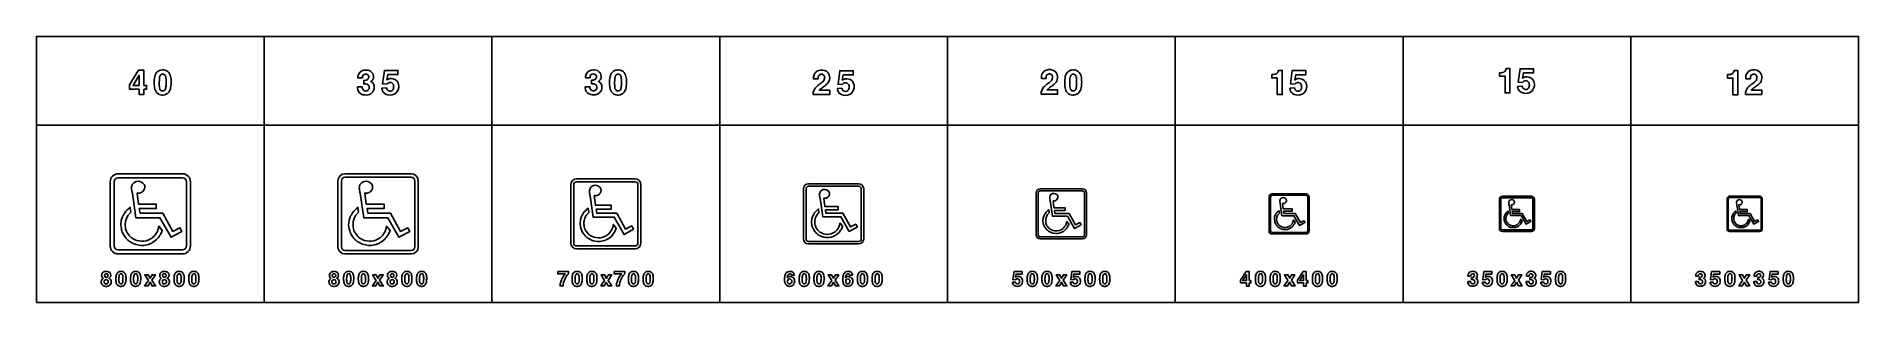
# Model space of a CAD drawing. Extents: x 0 to 18160, y 620 to 3275.
import ezdxf

# ---------------------------------------------------------------- set-up
doc = ezdxf.new("R2010")
doc.units = 0
doc.header["$MEASUREMENT"] = 0

msp = doc.modelspace()

# ---------------------------------------------------------------- linework, layer by layer
for points in [[(0, 2389.71), (2270, 2389.71), (2270, 3274.71), (0, 3274.71)], [(2270, 2389.71), (4540, 2389.71), (4540, 3274.71), (2270, 3274.71)], [(4540, 2389.71), (6810, 2389.71), (6810, 3274.71), (4540, 3274.71)], [(6810, 2389.71), (9080, 2389.71), (9080, 3274.71), (6810, 3274.71)], [(9080, 2389.71), (11350, 2389.71), (11350, 3274.71), (9080, 3274.71)], [(11350, 2389.71), (13620, 2389.71), (13620, 3274.71), (11350, 3274.71)], [(13620, 2389.71), (15890, 2389.71), (15890, 3274.71), (13620, 3274.71)], [(15890, 2389.71), (18160, 2389.71), (18160, 3274.71), (15890, 3274.71)], [(927.496, 2791.06), (1017.9, 2937.5), (1070.98, 2937.5), (1070.98, 2786.28), (1097.95, 2786.28), (1097.95, 2748.25), (1070.98, 2748.25), (1070.98, 2695.99), (1023.46, 2695.99), (1023.46, 2748.25), (927.496, 2748.25)], [(1023.46, 2888.85), (963.474, 2786.28), (1023.46, 2786.28)], [(0, 619.712), (2270, 619.712), (2270, 2389.71), (0, 2389.71)], [(2270, 619.712), (4540, 619.712), (4540, 2389.71), (2270, 2389.71)], [(4540, 619.712), (6810, 619.712), (6810, 2389.71), (4540, 2389.71)], [(6810, 619.712), (9080, 619.712), (9080, 2389.71), (6810, 2389.71)], [(9080, 619.712), (11350, 619.712), (11350, 2389.71), (9080, 2389.71)], [(11350, 619.712), (13620, 619.712), (13620, 2389.71), (11350, 2389.71)], [(13620, 619.712), (15890, 619.712), (15890, 2389.71), (13620, 2389.71)], [(15890, 619.712), (18160, 619.712), (18160, 2389.71), (15890, 2389.71)], [(12001, 841.807), (12055.2, 929.675), (12087.1, 929.675), (12087.1, 838.94), (12103.3, 838.94), (12103.3, 816.12), (12087.1, 816.12), (12087.1, 784.77), (12058.6, 784.77), (12058.6, 816.12), (12001, 816.12)], [(12569, 841.825), (12623.3, 929.692), (12655.1, 929.692), (12655.1, 838.958), (12671.3, 838.958), (12671.3, 816.138), (12655.1, 816.138), (12655.1, 784.787), (12626.6, 784.787), (12626.6, 816.138), (12569, 816.138)], [(1115.2, 841.481), (1080.08, 896.03), (1114.84, 896.03), (1133.11, 861.978), (1151.83, 896.03), (1185.98, 896.03), (1150.44, 842.002), (1186.95, 785.983), (1152.4, 785.983), (1132.54, 822.073), (1112.14, 785.983), (1077.99, 785.983)], [(3385.19, 841.481), (3350.07, 896.03), (3384.84, 896.03), (3403.11, 861.978), (3421.83, 896.03), (3455.97, 896.03), (3420.43, 842.002), (3456.95, 785.983), (3422.4, 785.983), (3402.54, 822.073), (3382.14, 785.983), (3347.99, 785.983)], [(5662.41, 841.098), (5627.29, 895.648), (5662.06, 895.648), (5680.33, 861.596), (5699.05, 895.648), (5733.19, 895.648), (5697.65, 841.619), (5734.17, 785.601), (5699.62, 785.601), (5679.76, 821.691), (5659.35, 785.601), (5625.21, 785.601)], [(7925.79, 841.234), (7890.67, 895.784), (7925.43, 895.784), (7943.7, 861.732), (7962.42, 895.784), (7996.57, 895.784), (7961.03, 841.755), (7997.54, 785.737), (7962.99, 785.737), (7943.13, 821.827), (7922.73, 785.737), (7888.58, 785.737)], [(10198.2, 841.508), (10163.1, 896.058), (10197.9, 896.058), (10216.2, 862.006), (10234.9, 896.058), (10269, 896.058), (10233.5, 842.03), (10270, 786.011), (10235.4, 786.011), (10215.6, 822.101), (10195.2, 786.011), (10161, 786.011)], [(12058.6, 900.48), (12022.6, 838.94), (12058.6, 838.94)], [(12472.5, 841.508), (12437.4, 896.058), (12472.2, 896.058), (12490.5, 862.006), (12509.2, 896.058), (12543.3, 896.058), (12507.8, 842.03), (12544.3, 786.011), (12509.7, 786.011), (12489.9, 822.101), (12469.5, 786.011), (12435.3, 786.011)], [(12626.6, 900.498), (12590.6, 838.958), (12626.6, 838.958)], [(14734.2, 841.494), (14699.1, 896.044), (14733.9, 896.044), (14752.1, 861.992), (14770.8, 896.044), (14805, 896.044), (14769.4, 842.016), (14806, 785.997), (14771.4, 785.997), (14751.6, 822.087), (14731.2, 785.997), (14697, 785.997)], [(17004.2, 841.494), (16969.1, 896.044), (17003.9, 896.044), (17022.1, 861.992), (17040.8, 896.044), (17075, 896.044), (17039.4, 842.016), (17076, 785.997), (17041.4, 785.997), (17021.6, 822.087), (17001.2, 785.997), (16967, 785.997)]]:
    msp.add_lwpolyline(points, close=True)
for points in [[(1173.29, 2811.36, -0.0563084), (1179.33, 2874.19, -0.130301), (1201.53, 2917.99, -0.174843), (1243.35, 2939.4, -0.147552), (1296.47, 2932.76, -0.192146), (1333.28, 2889.6, -0.0833996), (1342.52, 2832.57, -0.0545507), (1337.51, 2761.79, -0.116773), (1318.43, 2717.72, -0.221099), (1263.57, 2690.03, -0.162564), (1212.11, 2702.55, -0.174743), (1180.84, 2747.97, -0.0640867), (1173.37, 2806.66)], [(3199.84, 2770.58), (3246.2, 2770.58, 0.0411845), (3248.26, 2755.37, 0.335066), (3278.75, 2730.1, 0.276505), (3310.74, 2744.63, 0.158203), (3316.31, 2765.37, 0.0878221), (3313.34, 2781.28, 0.217575), (3294.82, 2798.15, 0.0882727), (3273.57, 2801.27), (3262.75, 2801.27), (3262.75, 2836.54, 0.0282129), (3282.34, 2837.13, 0.50028), (3309.32, 2882.63, 0.235001), (3290.79, 2897.67, 0.165496), (3265.12, 2895.38, 0.220849), (3250.9, 2878.83, 0.055705), (3248.02, 2860.63), (3203.2, 2860.63, -0.0488003), (3204.97, 2883.22, -0.30773), (3262.59, 2937.72, -0.146685), (3322.07, 2931.8, -0.469869), (3348.61, 2839.02, -0.0891152), (3336.57, 2827.25), (3332.3, 2824.25, -0.0245333), (3343.48, 2817.85, -0.202429), (3365.75, 2781.16, -0.422325), (3303.08, 2691.71, -0.154301), (3238.98, 2698.9, -0.287878), (3199.96, 2759.6, -0.0143877)], [(3442.43, 2759.28), (3489.39, 2761.06, 0.0452719), (3495.79, 2744.83, 0.0567733), (3500.53, 2737.96, 0.070207), (3504.95, 2734.48, 0.264984), (3540.97, 2732.59, 0.20748), (3558.38, 2755.69, 0.147389), (3557.24, 2793.72, 0.308532), (3527.86, 2815.13, 0.215743), (3498.08, 2804.9, 0.028781), (3492.71, 2798.66), (3450.09, 2800.67), (3467.91, 2935.35), (3601.95, 2935.35), (3601.95, 2893.49), (3501.51, 2893.49), (3492.55, 2841.47, -0.0211252), (3505.46, 2849.02, -0.121371), (3538.8, 2854.86, -0.244671), (3598.59, 2822.91, -0.173069), (3610.16, 2763.79, -0.256779), (3564.98, 2697.79, -0.199585), (3485.44, 2696.72, -0.245625), (3445.16, 2745.62, -0.0170062)], [(5469.08, 2772), (5515.45, 2772, 0.0411845), (5517.5, 2756.79, 0.335066), (5547.99, 2731.51, 0.276505), (5579.98, 2746.05, 0.158203), (5585.55, 2766.78, 0.0878221), (5582.59, 2782.7, 0.217575), (5564.07, 2799.56, 0.0882727), (5542.82, 2802.68), (5532, 2802.68), (5532, 2837.95, 0.0282129), (5551.59, 2838.54, 0.50028), (5578.56, 2884.04, 0.235001), (5560.04, 2899.09, 0.165496), (5534.37, 2896.8, 0.220849), (5520.15, 2880.25, 0.055705), (5517.27, 2862.04), (5472.44, 2862.04, -0.0488003), (5474.22, 2884.64, -0.30773), (5531.84, 2939.14, -0.146685), (5591.32, 2933.21, -0.469869), (5617.86, 2840.44, -0.0891152), (5605.81, 2828.67), (5601.55, 2825.67, -0.0245333), (5612.72, 2819.27, -0.202429), (5635, 2782.58, -0.422325), (5572.32, 2693.13, -0.154301), (5508.22, 2700.31, -0.287878), (5469.2, 2761.02, -0.0143877)], [(5711.68, 2811.36, -0.0563084), (5717.72, 2874.19, -0.130301), (5739.91, 2917.99, -0.174843), (5781.74, 2939.4, -0.147552), (5834.86, 2932.76, -0.192146), (5871.67, 2889.6, -0.0833996), (5880.91, 2832.57, -0.0545507), (5875.89, 2761.79, -0.116773), (5856.82, 2717.72, -0.221099), (5801.96, 2690.03, -0.162564), (5750.5, 2702.55, -0.174743), (5719.22, 2747.97, -0.0640867), (5711.76, 2806.66)], [(7741.06, 2694.5, -0.0640343), (7742.32, 2715.43, -0.161687), (7778.14, 2775.98, -0.0283718), (7819.97, 2808.36, 0.0545111), (7840.86, 2826.3, 0.192461), (7855.83, 2865.83, 0.234238), (7842.24, 2892.21, 0.196223), (7816.93, 2896.99, 0.252425), (7795.01, 2879.81, 0.0856617), (7790.86, 2862.79, 0.0202329), (7790.15, 2851.1), (7743.51, 2851.1, -0.0983795), (7749.55, 2892.41, -0.245047), (7795.72, 2935.54, -0.207102), (7872.69, 2927.2, -0.233443), (7905.15, 2874.87, -0.20961), (7886.99, 2810.7, -0.0785124), (7853.06, 2779.22, 0.0107372), (7817.24, 2753.43, 0.0665092), (7801.37, 2737.39), (7905.86, 2737.39), (7905.86, 2694.5)], [(7981.21, 2756.44), (8028.17, 2758.22, 0.0452719), (8034.56, 2741.98, 0.0567733), (8039.3, 2735.11, 0.070207), (8043.73, 2731.64, 0.264984), (8079.74, 2729.74, 0.20748), (8097.16, 2752.84, 0.147389), (8096.02, 2790.88, 0.308532), (8066.63, 2812.28, 0.215743), (8036.85, 2802.05, 0.028781), (8031.48, 2795.81), (7988.87, 2797.83), (8006.68, 2932.51), (8140.72, 2932.51), (8140.72, 2890.64), (8040.29, 2890.64), (8031.33, 2838.63, -0.0211252), (8044.24, 2846.17, -0.121371), (8077.57, 2852.02, -0.244671), (8137.37, 2820.06, -0.173069), (8148.94, 2760.94, -0.256779), (8103.76, 2694.95, -0.199585), (8024.22, 2693.88, -0.245625), (7983.93, 2742.77, -0.0170062)], [(10012.9, 2698.56, -0.0640343), (10014.2, 2719.49, -0.161687), (10050, 2780.04, -0.0283718), (10091.8, 2812.43, 0.0545111), (10112.7, 2830.36, 0.192461), (10127.7, 2869.89, 0.234238), (10114.1, 2896.27, 0.196223), (10088.8, 2901.05, 0.252425), (10066.8, 2883.87, 0.0856617), (10062.7, 2866.85, 0.0202329), (10062, 2855.16), (10015.3, 2855.16, -0.0983795), (10021.4, 2896.47, -0.245047), (10067.6, 2939.6, -0.207102), (10144.5, 2931.26, -0.233443), (10177, 2878.93, -0.20961), (10158.8, 2814.76, -0.0785124), (10124.9, 2783.28, 0.0107372), (10089.1, 2757.49, 0.0665092), (10073.2, 2741.45), (10177.7, 2741.45), (10177.7, 2698.56)], [(10247.9, 2811.2, -0.0563084), (10253.9, 2874.04, -0.130301), (10276.1, 2917.84, -0.174843), (10317.9, 2939.24, -0.147552), (10371, 2932.61, -0.192146), (10407.8, 2889.44, -0.0833996), (10417.1, 2832.41, -0.0545507), (10412.1, 2761.64, -0.116773), (10393, 2717.56, -0.221099), (10338.1, 2689.87, -0.162564), (10286.7, 2702.39, -0.174743), (10255.4, 2747.81, -0.0640867), (10247.9, 2806.5)], [(12310.9, 2894.16), (12324.1, 2894.16, 0.0261527), (12330.1, 2894.83, 0.0824327), (12354.9, 2902.06, 0.211118), (12374.9, 2925.79, 0.0230957), (12377.6, 2935.71), (12415.7, 2935.71), (12415.7, 2693.72), (12367.1, 2693.72), (12367.1, 2860.75), (12310.9, 2860.75)], [(12491, 2758.71), (12538, 2760.49, 0.0452719), (12544.4, 2744.26, 0.0567733), (12549.1, 2737.39, 0.070207), (12553.5, 2733.91, 0.264984), (12589.6, 2732.01, 0.20748), (12607, 2755.12, 0.147389), (12605.8, 2793.15, 0.308532), (12576.4, 2814.56, 0.215743), (12546.7, 2804.33, 0.028781), (12541.3, 2798.09), (12498.7, 2800.1), (12516.5, 2934.78), (12650.5, 2934.78), (12650.5, 2892.92), (12550.1, 2892.92), (12541.1, 2840.9, -0.0211252), (12554.1, 2848.44, -0.121371), (12587.4, 2854.29, -0.244671), (12647.2, 2822.34, -0.173069), (12658.8, 2763.22, -0.256779), (12613.6, 2697.22, -0.199585), (12534, 2696.15, -0.245625), (12493.7, 2745.05, -0.0170062)], [(14580.9, 2911.65), (14594, 2911.65, 0.0261527), (14600.1, 2912.33, 0.0824327), (14624.9, 2919.55, 0.211118), (14644.9, 2943.29, 0.0230957), (14647.6, 2953.2), (14685.7, 2953.2), (14685.7, 2711.22), (14637.1, 2711.22), (14637.1, 2878.24), (14580.9, 2878.24)], [(14761, 2776.21), (14808, 2777.99, 0.0452719), (14814.4, 2761.76, 0.0567733), (14819.1, 2754.88, 0.070207), (14823.5, 2751.41, 0.264984), (14859.6, 2749.51, 0.20748), (14877, 2772.62, 0.147389), (14875.8, 2810.65, 0.308532), (14846.4, 2832.06, 0.215743), (14816.7, 2821.83, 0.028781), (14811.3, 2815.59), (14768.7, 2817.6), (14786.5, 2952.28), (14920.5, 2952.28), (14920.5, 2910.41), (14820.1, 2910.41), (14811.1, 2858.4, -0.0211252), (14824, 2865.94, -0.121371), (14857.4, 2871.79, -0.244671), (14917.2, 2839.84, -0.173069), (14928.7, 2780.71, -0.256779), (14883.6, 2714.72, -0.199585), (14804, 2713.65, -0.245625), (14763.7, 2762.55, -0.0170062)], [(16852.4, 2893.14), (16865.5, 2893.14, 0.0261527), (16871.5, 2893.81, 0.0824327), (16896.4, 2901.04, 0.211118), (16916.4, 2924.77, 0.0230957), (16919, 2934.69), (16957.1, 2934.69), (16957.1, 2692.7), (16908.5, 2692.7), (16908.5, 2859.73), (16852.4, 2859.73)], [(17032.5, 2695.7, -0.0640343), (17033.8, 2716.63, -0.161687), (17069.6, 2777.17, -0.0283718), (17111.4, 2809.56, 0.0545111), (17132.3, 2827.49, 0.192461), (17147.3, 2867.02, 0.234238), (17133.7, 2893.4, 0.196223), (17108.4, 2898.18, 0.252425), (17086.4, 2881, 0.0856617), (17082.3, 2863.98, 0.0202329), (17081.6, 2852.29), (17034.9, 2852.29, -0.0983795), (17041, 2893.6, -0.245047), (17087.1, 2936.73, -0.207102), (17164.1, 2928.4, -0.233443), (17196.6, 2876.07, -0.20961), (17178.4, 2811.89, -0.0785124), (17144.5, 2780.41, 0.0107372), (17108.7, 2754.62, 0.0665092), (17092.8, 2738.59), (17197.3, 2738.59), (17197.3, 2695.7)], [(1224.67, 2780.83, 0.0124589), (1225.19, 2774.51, 0.0668192), (1230.8, 2749.11, 0.615362), (1281.7, 2743.51, 0.0726881), (1287.15, 2756.54, 0.0588562), (1291.85, 2793.82, 0.0389037), (1290.23, 2860.8, 0.084671), (1283.64, 2884.15, 0.156013), (1272.18, 2896.31, 0.143208), (1256.47, 2899.27, 0.172584), (1240.71, 2893.07, 0.132565), (1230.76, 2877.51, 0.0498315), (1226.21, 2855.79, 0.0368731)], [(5763.06, 2780.83, 0.0124589), (5763.57, 2774.51, 0.0668192), (5769.18, 2749.11, 0.615362), (5820.09, 2743.51, 0.0726881), (5825.54, 2756.54, 0.0588562), (5830.24, 2793.82, 0.0389037), (5828.62, 2860.8, 0.084671), (5822.02, 2884.15, 0.156013), (5810.57, 2896.31, 0.143208), (5794.85, 2899.27, 0.172584), (5779.09, 2893.07, 0.132565), (5769.14, 2877.51, 0.0498315), (5764.6, 2855.79, 0.0368731)], [(10299.2, 2780.67, 0.0124589), (10299.8, 2774.35, 0.0668192), (10305.4, 2748.96, 0.615362), (10356.3, 2743.35, 0.0726881), (10361.7, 2756.38, 0.0588562), (10366.4, 2793.67, 0.0389037), (10364.8, 2860.65, 0.084671), (10358.2, 2883.99, 0.156013), (10346.8, 2896.15, 0.143208), (10331, 2899.12, 0.172584), (10315.3, 2892.92, 0.132565), (10305.3, 2877.35, 0.0498315), (10300.8, 2855.63, 0.0368731)], [(815, 1104.71, -0.414213), (735, 1184.71), (735, 1824.71, -0.414213), (815, 1904.71), (1455, 1904.71, -0.414213), (1535, 1824.71), (1535, 1184.71, -0.414213), (1455, 1104.71)], [(815.005, 1144.71), (1455, 1144.71, 0.414213), (1495, 1184.71), (1495, 1824.71, 0.414213), (1455, 1864.71), (815.005, 1864.71, 0.414213), (775.005, 1824.71), (775.005, 1184.71, 0.414213)], [(1003.77, 1712.28), (1016.06, 1601.96), (1194.58, 1601.96), (1194.58, 1557.64), (1025.39, 1557.64), (1032.18, 1512.05), (1258.25, 1512.05), (1359.21, 1330.28), (1429.96, 1366.76), (1450.61, 1330.28), (1341.99, 1270.65), (1230.92, 1466.56), (991.36, 1466.56), (956.119, 1711.86), (953.864, 1716.36), (948.713, 1750.62, -0.147904), (954.65, 1794.05, -0.0345283), (958.311, 1800.45, -0.034539), (962.65, 1806.17, -0.14107), (995.114, 1827.19, -0.362808), (1076.03, 1792.68, -0.09979), (1080.14, 1773.25, -0.0367613), (1079.69, 1765.02, -0.152808), (1064.36, 1732.33, -0.152938), (1036.48, 1714.05, -0.0189938), (1019.34, 1711.08, -0.098342), (1012.94, 1712.22, 0.0462047), (1007.69, 1713.59, 0.0548415)], [(3075, 1104.71, -0.414213), (3005, 1174.71), (3005, 1834.71, -0.414213), (3075, 1904.71), (3735, 1904.71, -0.414213), (3805, 1834.71), (3805, 1174.71, -0.414213), (3735, 1104.71)], [(3075, 1139.71), (3735, 1139.71, 0.414213), (3770, 1174.71), (3770, 1834.71, 0.414213), (3735, 1869.71), (3075, 1869.71, 0.414213), (3040, 1834.71), (3040, 1174.71, 0.414213)], [(3273.77, 1712.28), (3286.06, 1601.96), (3464.58, 1601.96), (3464.58, 1557.64), (3295.39, 1557.64), (3302.18, 1512.05), (3528.25, 1512.05), (3629.21, 1330.28), (3699.96, 1366.76), (3720.61, 1330.28), (3611.99, 1270.65), (3500.92, 1466.56), (3261.36, 1466.56), (3226.12, 1711.86), (3223.86, 1716.36), (3218.71, 1750.62, -0.147904), (3224.65, 1794.05, -0.0345283), (3228.31, 1800.45, -0.034539), (3232.65, 1806.17, -0.14107), (3265.11, 1827.19, -0.362808), (3346.02, 1792.68, -0.09979), (3350.14, 1773.25, -0.0367613), (3349.69, 1765.02, -0.152808), (3334.36, 1732.33, -0.152938), (3306.48, 1714.05, -0.0189938), (3289.34, 1711.08, -0.098342), (3282.94, 1712.22, 0.0462047), (3277.69, 1713.59, 0.0548415)], [(5385, 1154.71, -0.414213), (5325, 1214.71), (5325, 1794.71, -0.414213), (5385, 1854.71), (5965, 1854.71, -0.414213), (6025, 1794.71), (6025, 1214.71, -0.414213), (5965, 1154.71)], [(5385, 1184.71), (5965, 1184.71, 0.414213), (5995, 1214.71), (5995, 1794.71, 0.414213), (5965, 1824.71), (5385, 1824.71, 0.414213), (5355, 1794.71), (5355, 1214.71, 0.414213)], [(5560.17, 1686.33), (5570.93, 1589.8), (5727.13, 1589.8), (5727.13, 1551.03), (5579.09, 1551.03), (5585.03, 1511.13), (5782.84, 1511.13), (5871.18, 1352.08), (5933.09, 1384), (5951.15, 1352.08), (5856.12, 1299.9), (5758.93, 1471.33), (5549.31, 1471.33), (5518.48, 1685.96), (5516.51, 1689.9), (5512, 1719.88, -0.147904), (5517.19, 1757.88, -0.0345283), (5520.4, 1763.48, -0.034539), (5524.19, 1768.48, -0.14107), (5552.6, 1786.88, -0.362808), (5623.4, 1756.68, -0.09979), (5627, 1739.68, -0.0367613), (5626.6, 1732.48, -0.152808), (5613.19, 1703.88, -0.152938), (5588.8, 1687.88, -0.0189938), (5573.8, 1685.28, -0.098342), (5568.19, 1686.28, 0.0462047), (5563.6, 1687.48, 0.0548415)], [(7695, 1204.71, -0.414213), (7645, 1254.71), (7645, 1754.71, -0.414213), (7695, 1804.71), (8195, 1804.71, -0.414213), (8245, 1754.71), (8245, 1254.71, -0.414213), (8195, 1204.71)], [(7695, 1229.71), (8195, 1229.71, 0.414213), (8220, 1254.71), (8220, 1754.71, 0.414213), (8195, 1779.71), (7695, 1779.71, 0.414213), (7670, 1754.71), (7670, 1254.71, 0.414213)], [(7846.58, 1660.39), (7855.8, 1577.65), (7989.69, 1577.65), (7989.69, 1544.41), (7862.79, 1544.41), (7867.88, 1510.22), (8037.44, 1510.22), (8113.16, 1373.89), (8166.22, 1401.25), (8181.7, 1373.89), (8100.24, 1329.16), (8016.94, 1476.1), (7837.27, 1476.1), (7810.84, 1660.07), (7809.15, 1663.45), (7805.28, 1689.14, -0.147904), (7809.74, 1721.72, -0.0345283), (7812.48, 1726.52, -0.034539), (7815.74, 1730.8, -0.14107), (7840.09, 1746.57, -0.362808), (7900.77, 1720.69, -0.09979), (7903.86, 1706.12, -0.0367613), (7903.51, 1699.94, -0.152808), (7892.02, 1675.43, -0.152938), (7871.11, 1661.71, -0.0189938), (7858.25, 1659.49, -0.098342), (7853.45, 1660.34, 0.0462047), (7849.51, 1661.37, 0.0548415)], [(10005, 1254.71, -0.414213), (9965, 1294.71), (9965, 1714.71, -0.414213), (10005, 1754.71), (10425, 1754.71, -0.414213), (10465, 1714.71), (10465, 1294.71, -0.414213), (10425, 1254.71)], [(10005, 1274.71), (10425, 1274.71, 0.414213), (10445, 1294.71), (10445, 1714.71, 0.414213), (10425, 1734.71), (10005, 1734.71, 0.414213), (9985, 1714.71), (9985, 1294.71, 0.414213)], [(10133, 1634.44), (10140.7, 1565.49), (10252.2, 1565.49), (10252.2, 1537.79), (10146.5, 1537.79), (10150.7, 1509.3), (10292, 1509.3), (10355.1, 1395.69), (10399.3, 1418.49), (10412.3, 1395.69), (10344.4, 1358.42), (10275, 1480.86), (10125.2, 1480.86), (10103.2, 1634.18), (10101.8, 1636.99), (10098.6, 1658.4, -0.147904), (10102.3, 1685.55, -0.0345283), (10104.6, 1689.55, -0.034539), (10107.3, 1693.12, -0.14107), (10127.6, 1706.26, -0.362808), (10178.1, 1684.69, -0.09979), (10180.7, 1672.55, -0.0367613), (10180.4, 1667.41, -0.152808), (10170.9, 1646.98, -0.152938), (10153.4, 1635.55, -0.0189938), (10142.7, 1633.69, -0.098342), (10138.7, 1634.4, 0.0462047), (10135.4, 1635.26, 0.0548415)], [(12315, 1304.71, -0.414213), (12285, 1334.71), (12285, 1674.71, -0.414213), (12315, 1704.71), (12655, 1704.71, -0.414213), (12685, 1674.71), (12685, 1334.71, -0.414213), (12655, 1304.71)], [(12315, 1319.71), (12655, 1319.71, 0.414213), (12670, 1334.71), (12670, 1674.71, 0.414213), (12655, 1689.71), (12315, 1689.71, 0.414213), (12300, 1674.71), (12300, 1334.71, 0.414213)], [(12419.4, 1608.5), (12425.5, 1553.33), (12514.8, 1553.33), (12514.8, 1531.18), (12430.2, 1531.18), (12433.6, 1508.38), (12546.6, 1508.38), (12597.1, 1417.5), (12632.5, 1435.73), (12642.8, 1417.5), (12588.5, 1387.68), (12533, 1485.63), (12413.2, 1485.63), (12395.6, 1608.28), (12394.4, 1610.53), (12391.9, 1627.67, -0.147904), (12394.8, 1649.38, -0.0345283), (12396.7, 1652.58, -0.034539), (12398.8, 1655.44, -0.14107), (12415.1, 1665.95, -0.362808), (12455.5, 1648.7, -0.09979), (12457.6, 1638.98, -0.0367613), (12457.3, 1634.87, -0.152808), (12449.7, 1618.52, -0.152938), (12435.7, 1609.38, -0.0189938), (12427.2, 1607.89, -0.098342), (12424, 1608.47, 0.0462047), (12421.3, 1609.15, 0.0548415)], [(14610, 1329.71, -0.414213), (14580, 1359.71), (14580, 1649.71, -0.414213), (14610, 1679.71), (14900, 1679.71, -0.414213), (14930, 1649.71), (14930, 1359.71, -0.414213), (14900, 1329.71)], [(14610, 1344.71), (14900, 1344.71, 0.414213), (14915, 1359.71), (14915, 1649.71, 0.414213), (14900, 1664.71), (14610, 1664.71, 0.414213), (14595, 1649.71), (14595, 1359.71, 0.414213)], [(14697.6, 1595.55), (14703, 1547.28), (14781.1, 1547.28), (14781.1, 1527.9), (14707, 1527.9), (14710, 1507.95), (14808.9, 1507.95), (14853.1, 1428.43), (14884, 1444.39), (14893.1, 1428.43), (14845.6, 1402.34), (14797, 1488.05), (14692.2, 1488.05), (14676.7, 1595.37), (14675.8, 1597.33), (14673.5, 1612.33, -0.147904), (14676.1, 1631.33, -0.0345283), (14677.7, 1634.13, -0.034539), (14679.6, 1636.63, -0.14107), (14693.8, 1645.83, -0.362808), (14729.2, 1630.73, -0.09979), (14731, 1622.23, -0.0367613), (14730.8, 1618.63, -0.152808), (14724.1, 1604.33, -0.152938), (14711.9, 1596.33, -0.0189938), (14704.4, 1595.03, -0.098342), (14701.6, 1595.53, 0.0462047), (14699.3, 1596.13, 0.0548415)], [(16874, 1329.71, -0.414213), (16850, 1353.71), (16850, 1655.71, -0.414213), (16874, 1679.71), (17176, 1679.71, -0.414213), (17200, 1655.71), (17200, 1353.71, -0.414213), (17176, 1329.71)], [(16874, 1341.71), (17176, 1341.71, 0.414213), (17188, 1353.71), (17188, 1655.71, 0.414213), (17176, 1667.71), (16874, 1667.71, 0.414213), (16862, 1655.71), (16862, 1353.71, 0.414213)], [(16967.6, 1595.55), (16973, 1547.28), (17051.1, 1547.28), (17051.1, 1527.9), (16977.1, 1527.9), (16980, 1507.95), (17078.9, 1507.95), (17123.1, 1428.43), (17154.1, 1444.39), (17163.1, 1428.43), (17115.6, 1402.34), (17067, 1488.05), (16962.2, 1488.05), (16946.8, 1595.37), (16945.8, 1597.33), (16943.5, 1612.33, -0.147904), (16946.1, 1631.33, -0.0345283), (16947.7, 1634.13, -0.034539), (16949.6, 1636.63, -0.14107), (16963.8, 1645.83, -0.362808), (16999.2, 1630.73, -0.09979), (17001, 1622.23, -0.0367613), (17000.8, 1618.63, -0.152808), (16994.1, 1604.33, -0.152938), (16981.9, 1596.33, -0.0189938), (16974.4, 1595.03, -0.098342), (16971.6, 1595.53, 0.0462047), (16969.3, 1596.13, 0.0548415)], [(939.534, 1521.23), (910.739, 1487.62), (896.338, 1458.53), (889.918, 1438.97, 0.0319612), (888.239, 1432.48, 0.020746), (886.713, 1422.28, 0.0457195), (886.293, 1372.21, 0.141988), (908.552, 1311.76), (925.445, 1288.75, 0.116991), (964.802, 1256.03), (989.668, 1243.28), (1000.46, 1239.53, 0.127273), (1093.55, 1236.99, 0.0185011), (1105.82, 1240.56, 0.0281187), (1111.86, 1242.83, 0.0318181), (1145.59, 1260.54, 0.095808), (1180.96, 1292.57), (1191.9, 1307.46, 0.0997681), (1213.38, 1352.94, 0.0187933), (1217.06, 1369.07, -0.0195983), (1218.05, 1378.55, -0.120781), (1220.08, 1382.31, -0.0996416), (1221.4, 1382.18, -0.0828518), (1223.63, 1379.99, -0.0130549), (1225.7, 1377.1, 0.00777207), (1227.08, 1375.06), (1253.82, 1339.99), (1238.58, 1303.08), (1231.36, 1291.38, -0.0501296), (1197.52, 1248.04), (1167.91, 1225.06, -0.0221838), (1141.75, 1210.66, -0.00967342), (1133.61, 1206.82, -0.0245397), (1130.3, 1205.53, -0.157652), (1007.9, 1194.44, -0.0711108), (959.445, 1211.84), (944.954, 1218.97, -0.0702943), (911.659, 1243.58, -0.0202011), (897.668, 1256.71, -0.0367902), (894.275, 1261.21, 0.0453431), (889.463, 1266.28, -0.0499813), (886.481, 1269.87), (872.882, 1290.17, -0.0711342), (861.999, 1310.72, 0.0186034), (860.731, 1313.42, -0.0890369), (846.704, 1356.46), (841.32, 1394.8), (845.731, 1439.23), (858.356, 1476.54, -0.0336472), (860.409, 1481.48, -0.0195471), (864.811, 1489.54, 0.0155861), (879.668, 1516.23, -0.0663157), (934.507, 1568.36)], [(3209.53, 1521.23), (3180.74, 1487.62), (3166.34, 1458.53), (3159.92, 1438.97, 0.0319612), (3158.24, 1432.48, 0.020746), (3156.71, 1422.28, 0.0457195), (3156.29, 1372.21, 0.141988), (3178.55, 1311.76), (3195.44, 1288.75, 0.116991), (3234.8, 1256.03), (3259.67, 1243.28), (3270.46, 1239.53, 0.127273), (3363.55, 1236.99, 0.0185011), (3375.82, 1240.56, 0.0281187), (3381.86, 1242.83, 0.0318181), (3415.59, 1260.54, 0.095808), (3450.96, 1292.57), (3461.9, 1307.46, 0.0997681), (3483.38, 1352.94, 0.0187933), (3487.06, 1369.07, -0.0195983), (3488.05, 1378.55, -0.120781), (3490.08, 1382.31, -0.0996416), (3491.4, 1382.18, -0.0828518), (3493.63, 1379.99, -0.0130549), (3495.7, 1377.1, 0.00777207), (3497.08, 1375.06), (3523.82, 1339.99), (3508.58, 1303.08), (3501.36, 1291.38, -0.0501296), (3467.52, 1248.04), (3437.91, 1225.06, -0.0221838), (3411.75, 1210.66, -0.00967342), (3403.61, 1206.82, -0.0245397), (3400.3, 1205.53, -0.157652), (3277.9, 1194.44, -0.0711108), (3229.44, 1211.84), (3214.95, 1218.97, -0.0702943), (3181.66, 1243.58, -0.0202011), (3167.67, 1256.71, -0.0367902), (3164.27, 1261.21, 0.0453431), (3159.46, 1266.28, -0.0499813), (3156.48, 1269.87), (3142.88, 1290.17, -0.0711342), (3132, 1310.72, 0.0186034), (3130.73, 1313.42, -0.0890369), (3116.7, 1356.46), (3111.32, 1394.8), (3115.73, 1439.23), (3128.36, 1476.54, -0.0336472), (3130.41, 1481.48, -0.0195471), (3134.81, 1489.54, 0.0155861), (3149.67, 1516.23, -0.0663157), (3204.51, 1568.36)], [(5503.97, 1519.17), (5478.77, 1489.75), (5466.17, 1464.3), (5460.55, 1447.19, 0.0319612), (5459.08, 1441.51, 0.020746), (5457.75, 1432.58, 0.0457195), (5457.38, 1388.77, 0.141988), (5476.86, 1335.88), (5491.64, 1315.74, 0.116991), (5526.08, 1287.11), (5547.83, 1275.96), (5557.28, 1272.68, 0.127273), (5638.73, 1270.46, 0.0185011), (5649.47, 1273.58, 0.0281187), (5654.75, 1275.56, 0.0318181), (5684.27, 1291.06, 0.095808), (5715.21, 1319.09), (5724.79, 1332.11, 0.0997681), (5743.58, 1371.91, 0.0187933), (5746.8, 1386.03, -0.0195983), (5747.67, 1394.32, -0.120781), (5749.44, 1397.61, -0.0996416), (5750.6, 1397.49, -0.0828518), (5752.55, 1395.58, -0.0130549), (5754.36, 1393.06, 0.00777207), (5755.57, 1391.27), (5778.96, 1360.58), (5765.63, 1328.28), (5759.31, 1318.04, -0.0501296), (5729.71, 1280.13), (5703.8, 1260.02, -0.0221838), (5680.91, 1247.41, -0.00967342), (5673.78, 1244.06, -0.0245397), (5670.89, 1242.93, -0.157652), (5563.79, 1233.22, -0.0711108), (5521.39, 1248.45), (5508.71, 1254.69, -0.0702943), (5479.58, 1276.22, -0.0202011), (5467.33, 1287.71, -0.0367902), (5464.37, 1291.65, 0.0453431), (5460.15, 1296.08, -0.0499813), (5457.55, 1299.22), (5445.65, 1316.99, -0.0711342), (5436.12, 1334.97, 0.0186034), (5435.01, 1337.33, -0.0890369), (5422.74, 1374.99), (5418.03, 1408.54), (5421.89, 1447.42), (5432.94, 1480.06, -0.0336472), (5434.73, 1484.38, -0.0195471), (5438.58, 1491.43, 0.0155861), (5451.58, 1514.79, -0.0663157), (5499.57, 1560.41)], [(7798.4, 1517.1), (7776.8, 1491.89), (7766, 1470.08), (7761.19, 1455.4, 0.0319612), (7759.93, 1450.54, 0.020746), (7758.78, 1442.88, 0.0457195), (7758.47, 1405.33, 0.141988), (7775.16, 1359.99), (7787.83, 1342.74, 0.116991), (7817.35, 1318.2), (7836, 1308.63), (7844.1, 1305.83, 0.127273), (7913.91, 1303.92, 0.0185011), (7923.11, 1306.6, 0.0281187), (7927.64, 1308.3, 0.0318181), (7952.94, 1321.58, 0.095808), (7979.47, 1345.6), (7987.68, 1356.77, 0.0997681), (8003.78, 1390.89, 0.0187933), (8006.54, 1402.98, -0.0195983), (8007.29, 1410.09, -0.120781), (8008.81, 1412.91, -0.0996416), (8009.8, 1412.81, -0.0828518), (8011.47, 1411.17, -0.0130549), (8013.02, 1409.01, 0.00777207), (8014.06, 1407.47), (8034.11, 1381.17), (8022.69, 1353.49), (8017.27, 1344.71, -0.0501296), (7991.89, 1312.21), (7969.68, 1294.98, -0.0221838), (7950.06, 1284.17, -0.00967342), (7943.96, 1281.29, -0.0245397), (7941.48, 1280.33, -0.157652), (7849.67, 1272.01, -0.0711108), (7813.33, 1285.05), (7802.46, 1290.4, -0.0702943), (7777.49, 1308.86, -0.0202011), (7767, 1318.71, -0.0367902), (7764.46, 1322.08, 0.0453431), (7760.85, 1325.89, -0.0499813), (7758.61, 1328.58), (7748.41, 1343.81, -0.0711342), (7740.25, 1359.21, 0.0186034), (7739.3, 1361.24, -0.0890369), (7728.78, 1393.52), (7724.74, 1422.28), (7728.05, 1455.6), (7737.52, 1483.59, -0.0336472), (7739.06, 1487.29, -0.0195471), (7742.36, 1493.33, 0.0155861), (7753.5, 1513.35, -0.0663157), (7794.63, 1552.45)], [(10092.8, 1515.04), (10074.8, 1494.03), (10065.8, 1475.85), (10061.8, 1463.62, 0.0319612), (10060.8, 1459.57, 0.020746), (10059.8, 1453.19, 0.0457195), (10059.6, 1421.9, 0.141988), (10073.5, 1384.11), (10084, 1369.73, 0.116991), (10108.6, 1349.28), (10124.2, 1341.31), (10130.9, 1338.97, 0.127273), (10189.1, 1337.39, 0.0185011), (10196.8, 1339.62, 0.0281187), (10200.5, 1341.04, 0.0318181), (10221.6, 1352.1, 0.095808), (10243.7, 1372.12), (10250.6, 1381.43, 0.0997681), (10264, 1409.86, 0.0187933), (10266.3, 1419.94, -0.0195983), (10266.9, 1425.86, -0.120781), (10268.2, 1428.21, -0.0996416), (10269, 1428.13, -0.0828518), (10270.4, 1426.76, -0.0130549), (10271.7, 1424.96, 0.00777207), (10272.6, 1423.68), (10289.3, 1401.76), (10279.7, 1378.69), (10275.2, 1371.38, -0.0501296), (10254.1, 1344.29), (10235.6, 1329.93, -0.0221838), (10219.2, 1320.93, -0.00967342), (10214.1, 1318.53, -0.0245397), (10212.1, 1317.73, -0.157652), (10135.6, 1310.79, -0.0711108), (10105.3, 1321.66), (10096.2, 1326.12, -0.0702943), (10075.4, 1341.5, -0.0202011), (10066.7, 1349.71, -0.0367902), (10064.5, 1352.52, 0.0453431), (10061.5, 1355.69, -0.0499813), (10059.7, 1357.93), (10051.2, 1370.62, -0.0711342), (10044.4, 1383.46, 0.0186034), (10043.6, 1385.15, -0.0890369), (10034.8, 1412.06), (10031.4, 1436.02), (10034.2, 1463.79), (10042.1, 1487.11, -0.0336472), (10043.4, 1490.19, -0.0195471), (10046.1, 1495.23, 0.0155861), (10055.4, 1511.91, -0.0663157), (10089.7, 1544.49)], [(12387.3, 1512.97), (12372.9, 1496.16), (12365.7, 1481.62), (12362.5, 1471.84, 0.0319612), (12361.6, 1468.6, 0.020746), (12360.9, 1463.49, 0.0457195), (12360.6, 1438.46, 0.141988), (12371.8, 1408.23), (12380.2, 1396.73, 0.116991), (12399.9, 1380.37), (12412.3, 1373.99), (12417.7, 1372.12, 0.127273), (12464.3, 1370.85, 0.0185011), (12470.4, 1372.64, 0.0281187), (12473.4, 1373.77, 0.0318181), (12490.3, 1382.63, 0.095808), (12508, 1398.64), (12513.5, 1406.08, 0.0997681), (12524.2, 1428.83, 0.0187933), (12526, 1436.89, -0.0195983), (12526.5, 1441.63, -0.120781), (12527.5, 1443.51, -0.0996416), (12528.2, 1443.44, -0.0828518), (12529.3, 1442.35, -0.0130549), (12530.3, 1440.91, 0.00777207), (12531, 1439.89), (12544.4, 1422.35), (12536.8, 1403.89), (12533.2, 1398.04, -0.0501296), (12516.3, 1376.38), (12501.5, 1364.89, -0.0221838), (12488.4, 1357.68, -0.00967342), (12484.3, 1355.77, -0.0245397), (12482.7, 1355.12, -0.157652), (12421.5, 1349.58, -0.0711108), (12397.2, 1358.27), (12390, 1361.84, -0.0702943), (12373.3, 1374.14, -0.0202011), (12366.3, 1380.71, -0.0367902), (12364.6, 1382.96, 0.0453431), (12362.2, 1385.5, -0.0499813), (12360.7, 1387.29), (12353.9, 1397.44, -0.0711342), (12348.5, 1407.71, 0.0186034), (12347.9, 1409.06, -0.0890369), (12340.9, 1430.59), (12338.2, 1449.76), (12340.4, 1471.97), (12346.7, 1490.63, -0.0336472), (12347.7, 1493.09, -0.0195471), (12349.9, 1497.12, 0.0155861), (12357.3, 1510.47, -0.0663157), (12384.8, 1536.54)], [(14669.5, 1511.97), (14656.9, 1497.26), (14650.6, 1484.54), (14647.8, 1475.98, 0.0319612), (14647, 1473.14, 0.020746), (14646.4, 1468.67, 0.0457195), (14646.2, 1446.77, 0.141988), (14655.9, 1420.32), (14663.3, 1410.26, 0.116991), (14680.5, 1395.94), (14691.4, 1390.36), (14696.1, 1388.72, 0.127273), (14736.9, 1387.61, 0.0185011), (14742.2, 1389.17, 0.0281187), (14744.9, 1390.17, 0.0318181), (14759.6, 1397.91, 0.095808), (14775.1, 1411.93), (14779.9, 1418.44, 0.0997681), (14789.3, 1438.34, 0.0187933), (14790.9, 1445.4, -0.0195983), (14791.3, 1449.54, -0.120781), (14792.2, 1451.19, -0.0996416), (14792.8, 1451.13, -0.0828518), (14793.8, 1450.18, -0.0130549), (14794.7, 1448.91, 0.00777207), (14795.3, 1448.02), (14807, 1432.67), (14800.3, 1416.52), (14797.2, 1411.41, -0.0501296), (14782.4, 1392.45), (14769.4, 1382.39, -0.0221838), (14758, 1376.09, -0.00967342), (14754.4, 1374.41, -0.0245397), (14752.9, 1373.85, -0.157652), (14699.4, 1369, -0.0711108), (14678.2, 1376.61), (14671.9, 1379.73, -0.0702943), (14657.3, 1390.49, -0.0202011), (14651.2, 1396.24, -0.0367902), (14649.7, 1398.21, 0.0453431), (14647.6, 1400.43, -0.0499813), (14646.3, 1402), (14640.3, 1410.88, -0.0711342), (14635.6, 1419.87, 0.0186034), (14635, 1421.05, -0.0890369), (14628.9, 1439.88), (14626.5, 1456.65), (14628.4, 1476.09), (14634, 1492.42, -0.0336472), (14634.9, 1494.57, -0.0195471), (14636.8, 1498.1, 0.0155861), (14643.3, 1509.78, -0.0663157), (14667.3, 1532.59)], [(16939.5, 1511.97), (16926.9, 1497.26), (16920.6, 1484.54), (16917.8, 1475.98, 0.0319612), (16917.1, 1473.14, 0.020746), (16916.4, 1468.67, 0.0457195), (16916.2, 1446.77, 0.141988), (16926, 1420.32), (16933.3, 1410.26, 0.116991), (16950.6, 1395.94), (16961.4, 1390.36), (16966.2, 1388.72, 0.127273), (17006.9, 1387.61, 0.0185011), (17012.3, 1389.17, 0.0281187), (17014.9, 1390.17, 0.0318181), (17029.7, 1397.91, 0.095808), (17045.1, 1411.93), (17049.9, 1418.44, 0.0997681), (17059.3, 1438.34, 0.0187933), (17060.9, 1445.4, -0.0195983), (17061.4, 1449.54, -0.120781), (17062.3, 1451.19, -0.0996416), (17062.8, 1451.13, -0.0828518), (17063.8, 1450.18, -0.0130549), (17064.7, 1448.91, 0.00777207), (17065.3, 1448.02), (17077, 1432.67), (17070.3, 1416.52), (17067.2, 1411.41, -0.0501296), (17052.4, 1392.45), (17039.4, 1382.39, -0.0221838), (17028, 1376.09, -0.00967342), (17024.4, 1374.41, -0.0245397), (17023, 1373.85, -0.157652), (16969.4, 1369, -0.0711108), (16948.2, 1376.61), (16941.9, 1379.73, -0.0702943), (16927.3, 1390.49, -0.0202011), (16921.2, 1396.24, -0.0367902), (16919.7, 1398.21, 0.0453431), (16917.6, 1400.43, -0.0499813), (16916.3, 1402), (16910.4, 1410.88, -0.0711342), (16905.6, 1419.87, 0.0186034), (16905, 1421.05, -0.0890369), (16898.9, 1439.88), (16896.5, 1456.65), (16898.5, 1476.09), (16904, 1492.42, -0.0336472), (16904.9, 1494.57, -0.0195471), (16906.8, 1498.1, 0.0155861), (16913.3, 1509.78, -0.0663157), (16937.3, 1532.59)], [(667.968, 862.035, -0.0382282), (664.485, 863.338, -0.270406), (649.106, 887.414, -0.377372), (679.437, 929.334, -0.15371), (717.921, 927.225, -0.416366), (738.324, 877.77, -0.173733), (723.774, 863.386), (722.328, 862.699, -0.0479914), (731.997, 857.746, -0.173856), (743.608, 841.585, -0.440125), (712.542, 783.955, -0.184), (667.115, 787.817, -0.410286), (649.627, 846.609, -0.151435), (664.035, 860.068)], [(791.138, 853.969, -0.0563084), (794.763, 891.67, -0.130301), (808.081, 917.95, -0.174843), (833.176, 930.794, -0.147552), (865.048, 926.813, -0.192146), (887.133, 900.912, -0.0833996), (892.678, 866.694, -0.0545507), (889.668, 824.23, -0.116773), (878.223, 797.784, -0.221099), (845.308, 781.173, -0.162564), (814.432, 788.685, -0.174743), (795.664, 815.936, -0.0640867), (791.185, 851.149)], [(937.884, 853.96, -0.0563084), (941.509, 891.661, -0.130301), (954.827, 917.941, -0.174843), (979.922, 930.785, -0.147552), (1011.79, 926.804, -0.192146), (1033.88, 900.903, -0.0833996), (1039.42, 866.685, -0.0545507), (1036.41, 824.221, -0.116773), (1024.97, 797.775, -0.221099), (992.054, 781.164, -0.162564), (961.178, 788.676, -0.174743), (942.41, 815.927, -0.0640867), (937.931, 851.14)], [(1248.01, 862.007, -0.0382282), (1244.53, 863.311, -0.270406), (1229.15, 887.386, -0.377372), (1259.48, 929.306, -0.15371), (1297.96, 927.197, -0.416366), (1318.36, 877.742, -0.173733), (1303.82, 863.358), (1302.37, 862.671, -0.0479914), (1312.04, 857.718, -0.173856), (1323.65, 841.557, -0.440125), (1292.58, 783.927, -0.184), (1247.16, 787.789, -0.410286), (1229.67, 846.581, -0.151435), (1244.08, 860.041)], [(1371.18, 853.996, -0.0563084), (1374.8, 891.697, -0.130301), (1388.12, 917.977, -0.174843), (1413.22, 930.821, -0.147552), (1445.09, 926.84, -0.192146), (1467.17, 900.939, -0.0833996), (1472.72, 866.721, -0.0545507), (1469.71, 824.257, -0.116773), (1458.26, 797.811, -0.221099), (1425.35, 781.2, -0.162564), (1394.47, 788.712, -0.174743), (1375.71, 815.963, -0.0640867), (1371.23, 851.176)], [(1517.93, 854.023, -0.0563084), (1521.55, 891.725, -0.130301), (1534.87, 918.004, -0.174843), (1559.96, 930.848, -0.147552), (1591.83, 926.867, -0.192146), (1613.92, 900.966, -0.0833996), (1619.47, 866.748, -0.0545507), (1616.46, 824.284, -0.116773), (1605.01, 797.839, -0.221099), (1572.1, 781.227, -0.162564), (1541.22, 788.739, -0.174743), (1522.45, 815.99, -0.0640867), (1517.97, 851.203)], [(2937.96, 862.035, -0.0382282), (2934.48, 863.338, -0.270406), (2919.1, 887.414, -0.377372), (2949.43, 929.333, -0.15371), (2987.91, 927.224, -0.416366), (3008.32, 877.77, -0.173733), (2993.77, 863.386), (2992.32, 862.698, -0.0479914), (3001.99, 857.746, -0.173856), (3013.6, 841.585, -0.440125), (2982.54, 783.954, -0.184), (2937.11, 787.817, -0.410286), (2919.62, 846.608, -0.151435), (2934.03, 860.068)], [(3061.13, 853.969, -0.0563084), (3064.76, 891.67, -0.130301), (3078.07, 917.95, -0.174843), (3103.17, 930.793, -0.147552), (3135.04, 926.812, -0.192146), (3157.13, 900.912, -0.0833996), (3162.67, 866.694, -0.0545507), (3159.66, 824.23, -0.116773), (3148.22, 797.784, -0.221099), (3115.3, 781.173, -0.162564), (3084.43, 788.685, -0.174743), (3065.66, 815.936, -0.0640867), (3061.18, 851.149)], [(3207.88, 853.96, -0.0563084), (3211.5, 891.661, -0.130301), (3224.82, 917.941, -0.174843), (3249.92, 930.785, -0.147552), (3281.79, 926.803, -0.192146), (3303.87, 900.903, -0.0833996), (3309.42, 866.685, -0.0545507), (3306.41, 824.221, -0.116773), (3294.96, 797.775, -0.221099), (3262.05, 781.164, -0.162564), (3231.17, 788.676, -0.174743), (3212.4, 815.927, -0.0640867), (3207.93, 851.14)], [(3518, 862.007, -0.0382282), (3514.52, 863.311, -0.270406), (3499.14, 887.386, -0.377372), (3529.47, 929.306, -0.15371), (3567.96, 927.197, -0.416366), (3588.36, 877.742, -0.173733), (3573.81, 863.358), (3572.36, 862.671, -0.0479914), (3582.03, 857.718, -0.173856), (3593.64, 841.557, -0.440125), (3562.58, 783.927, -0.184), (3517.15, 787.789, -0.410286), (3499.66, 846.581, -0.151435), (3514.07, 860.04)], [(3641.17, 853.996, -0.0563084), (3644.8, 891.697, -0.130301), (3658.12, 917.977, -0.174843), (3683.21, 930.82, -0.147552), (3715.08, 926.839, -0.192146), (3737.17, 900.939, -0.0833996), (3742.71, 866.721, -0.0545507), (3739.7, 824.257, -0.116773), (3728.26, 797.811, -0.221099), (3695.34, 781.2, -0.162564), (3664.47, 788.712, -0.174743), (3645.7, 815.963, -0.0640867), (3641.22, 851.176)], [(3787.92, 854.023, -0.0563084), (3791.54, 891.725, -0.130301), (3804.86, 918.004, -0.174843), (3829.96, 930.848, -0.147552), (3861.83, 926.867, -0.192146), (3883.91, 900.966, -0.0833996), (3889.46, 866.748, -0.0545507), (3886.45, 824.284, -0.116773), (3875, 797.838, -0.221099), (3842.09, 781.227, -0.162564), (3811.21, 788.739, -0.174743), (3792.45, 815.99, -0.0640867), (3787.97, 851.203)], [(5197.97, 931.25), (5301.72, 931.25), (5301.72, 907.458, 0.17337), (5248.52, 785.42), (5218.19, 785.42, -0.0554097), (5224.99, 825.041, -0.10295), (5266.79, 900.823), (5270.2, 905.065), (5197.97, 905.065)], [(5338.35, 853.586, -0.0563084), (5341.98, 891.288, -0.130301), (5355.29, 917.567, -0.174843), (5380.39, 930.411, -0.147552), (5412.26, 926.43, -0.192146), (5434.35, 900.529, -0.0833996), (5439.89, 866.311, -0.0545507), (5436.88, 823.847, -0.116773), (5425.44, 797.402, -0.221099), (5392.52, 780.79, -0.162564), (5361.65, 788.302, -0.174743), (5342.88, 815.553, -0.0640867), (5338.4, 850.767)], [(5485.1, 853.577, -0.0563084), (5488.72, 891.279, -0.130301), (5502.04, 917.558, -0.174843), (5527.14, 930.402, -0.147552), (5559.01, 926.421, -0.192146), (5581.09, 900.521, -0.0833996), (5586.64, 866.303, -0.0545507), (5583.63, 823.838, -0.116773), (5572.18, 797.393, -0.221099), (5539.27, 780.781, -0.162564), (5508.39, 788.293, -0.174743), (5489.62, 815.544, -0.0640867), (5485.14, 850.757)], [(5759.16, 931.222), (5862.9, 931.222), (5862.9, 907.43, 0.17337), (5809.7, 785.393), (5779.37, 785.393, -0.0554097), (5786.17, 825.013, -0.10295), (5827.97, 900.795), (5831.39, 905.037), (5759.16, 905.037)], [(5899.54, 853.613, -0.0563084), (5903.16, 891.315, -0.130301), (5916.48, 917.594, -0.174843), (5941.57, 930.438, -0.147552), (5973.45, 926.457, -0.192146), (5995.53, 900.557, -0.0833996), (6001.08, 866.339, -0.0545507), (5998.07, 823.874, -0.116773), (5986.62, 797.429, -0.221099), (5953.71, 780.817, -0.162564), (5922.83, 788.329, -0.174743), (5904.06, 815.58, -0.0640867), (5899.58, 850.793)], [(6046.28, 853.641, -0.0563084), (6049.91, 891.342, -0.130301), (6063.22, 917.622, -0.174843), (6088.32, 930.465, -0.147552), (6120.19, 926.484, -0.192146), (6142.28, 900.584, -0.0833996), (6147.82, 866.366, -0.0545507), (6144.81, 823.901, -0.116773), (6133.37, 797.456, -0.221099), (6100.45, 780.845, -0.162564), (6069.58, 788.356, -0.174743), (6050.81, 815.608, -0.0640867), (6046.33, 850.821)], [(7553.86, 893.613), (7525.61, 893.613, 0.0333099), (7523.62, 898.945, 0.308433), (7507.89, 907.641, 0.256298), (7491.16, 897.428, 0.0718547), (7486.8, 886.385, 0.0422837), (7483.79, 867.57, -0.0343264), (7495.07, 875.532, -0.198215), (7524.83, 878.257, -0.294049), (7555.09, 846.314, -0.195966), (7547.53, 801.48, -0.251599), (7509.24, 781.623, -0.162734), (7477.67, 790.935, -0.142524), (7461.25, 814.348, -0.0867955), (7455.85, 848.874, -0.0561633), (7459.19, 887.547, -0.143087), (7476.02, 919.49, -0.165016), (7500.4, 931.077, -0.137094), (7531.63, 927.31, -0.238813), (7552.18, 901.812, -0.0169871)], [(7601.73, 853.732, -0.0563084), (7605.35, 891.433, -0.130301), (7618.67, 917.713, -0.174843), (7643.77, 930.556, -0.147552), (7675.64, 926.575, -0.192146), (7697.72, 900.675, -0.0833996), (7703.27, 866.457, -0.0545507), (7700.26, 823.992, -0.116773), (7688.81, 797.547, -0.221099), (7655.9, 780.935, -0.162564), (7625.02, 788.447, -0.174743), (7606.25, 815.698, -0.0640867), (7601.78, 850.912)], [(7748.47, 853.732, -0.0563084), (7752.1, 891.433, -0.130301), (7765.42, 917.713, -0.174843), (7790.51, 930.556, -0.147552), (7822.38, 926.575, -0.192146), (7844.47, 900.675, -0.0833996), (7850.01, 866.457, -0.0545507), (7847, 823.992, -0.116773), (7835.56, 797.547, -0.221099), (7802.64, 780.935, -0.162564), (7771.77, 788.447, -0.174743), (7753, 815.698, -0.0640867), (7748.52, 850.912)], [(8133.77, 893.604), (8105.52, 893.604, 0.0333099), (8103.53, 898.935, 0.308433), (8087.8, 907.632, 0.256298), (8071.07, 897.419, 0.0718547), (8066.71, 886.376, 0.0422837), (8063.7, 867.561, -0.0343264), (8074.98, 875.523, -0.198215), (8104.74, 878.248, -0.294049), (8135, 846.305, -0.195966), (8127.44, 801.471, -0.251599), (8089.15, 781.613, -0.162734), (8057.58, 790.926, -0.142524), (8041.16, 814.338, -0.0867955), (8035.76, 848.864, -0.0561633), (8039.1, 887.537, -0.143087), (8055.93, 919.48, -0.165016), (8080.31, 931.068, -0.137094), (8111.54, 927.3, -0.238813), (8132.09, 901.803, -0.0169871)], [(8181.64, 853.749, -0.0563084), (8185.26, 891.451, -0.130301), (8198.58, 917.73, -0.174843), (8223.68, 930.574, -0.147552), (8255.55, 926.593, -0.192146), (8277.63, 900.693, -0.0833996), (8283.18, 866.475, -0.0545507), (8280.17, 824.01, -0.116773), (8268.72, 797.565, -0.221099), (8235.81, 780.953, -0.162564), (8204.93, 788.465, -0.174743), (8186.16, 815.716, -0.0640867), (8181.69, 850.929)], [(8328.38, 853.777, -0.0563084), (8332.01, 891.478, -0.130301), (8345.33, 917.758, -0.174843), (8370.42, 930.601, -0.147552), (8402.29, 926.62, -0.192146), (8424.38, 900.72, -0.0833996), (8429.92, 866.502, -0.0545507), (8426.92, 824.037, -0.116773), (8415.47, 797.592, -0.221099), (8382.55, 780.981, -0.162564), (8351.68, 788.492, -0.174743), (8332.91, 815.744, -0.0640867), (8328.43, 850.957)], [(9727.75, 823.594), (9755.92, 824.66, 0.0452719), (9759.76, 814.921, 0.0567733), (9762.6, 810.797, 0.070207), (9765.26, 808.712, 0.264984), (9786.87, 807.575, 0.20748), (9797.32, 821.437, 0.147389), (9796.63, 844.257, 0.308532), (9779, 857.101, 0.215743), (9761.13, 850.963, 0.028781), (9757.91, 847.219), (9732.34, 848.428), (9743.03, 929.233), (9823.46, 929.233), (9823.46, 904.115), (9763.2, 904.115), (9757.82, 872.906, -0.0211252), (9765.57, 877.432, -0.121371), (9785.57, 880.939, -0.244671), (9821.44, 861.769, -0.173069), (9828.39, 826.295, -0.256779), (9801.28, 786.698, -0.199585), (9753.55, 786.058, -0.245625), (9729.38, 815.394, -0.0170062)], [(9874.18, 853.996, -0.0563084), (9877.8, 891.697, -0.130301), (9891.12, 917.977, -0.174843), (9916.22, 930.821, -0.147552), (9948.09, 926.84, -0.192146), (9970.17, 900.939, -0.0833996), (9975.72, 866.721, -0.0545507), (9972.71, 824.257, -0.116773), (9961.26, 797.811, -0.221099), (9928.35, 781.2, -0.162564), (9897.47, 788.712, -0.174743), (9878.71, 815.963, -0.0640867), (9874.23, 851.176)], [(10020.9, 853.996, -0.0563084), (10024.6, 891.697, -0.130301), (10037.9, 917.977, -0.174843), (10063, 930.821, -0.147552), (10094.8, 926.84, -0.192146), (10116.9, 900.939, -0.0833996), (10122.5, 866.721, -0.0545507), (10119.5, 824.257, -0.116773), (10108, 797.811, -0.221099), (10075.1, 781.2, -0.162564), (10044.2, 788.712, -0.174743), (10025.5, 815.963, -0.0640867), (10021, 851.176)], [(10303.3, 823.603), (10331.5, 824.669, 0.0452719), (10335.3, 814.93, 0.0567733), (10338.2, 810.806, 0.070207), (10340.8, 808.721, 0.264984), (10362.4, 807.584, 0.20748), (10372.9, 821.446, 0.147389), (10372.2, 844.266, 0.308532), (10354.6, 857.11, 0.215743), (10336.7, 850.972, 0.028781), (10333.5, 847.228), (10307.9, 848.437), (10318.6, 929.242), (10399, 929.242), (10399, 904.124), (10338.8, 904.124), (10333.4, 872.915, -0.0211252), (10341.1, 877.441, -0.121371), (10361.1, 880.948, -0.244671), (10397, 861.778, -0.173069), (10404, 826.304, -0.256779), (10376.8, 786.707, -0.199585), (10329.1, 786.067, -0.245625), (10305, 815.403, -0.0170062)], [(10449.7, 853.996, -0.0563084), (10453.4, 891.698, -0.130301), (10466.7, 917.977, -0.174843), (10491.8, 930.821, -0.147552), (10523.7, 926.84, -0.192146), (10545.7, 900.939, -0.0833996), (10551.3, 866.721, -0.0545507), (10548.3, 824.257, -0.116773), (10536.8, 797.811, -0.221099), (10503.9, 781.2, -0.162564), (10473, 788.712, -0.174743), (10454.3, 815.963, -0.0640867), (10449.8, 851.176)], [(10596.5, 853.987, -0.0563084), (10600.1, 891.688, -0.130301), (10613.4, 917.968, -0.174843), (10638.5, 930.812, -0.147552), (10670.4, 926.831, -0.192146), (10692.5, 900.93, -0.0833996), (10698, 866.712, -0.0545507), (10695, 824.248, -0.116773), (10683.6, 797.802, -0.221099), (10650.7, 781.191, -0.162564), (10619.8, 788.703, -0.174743), (10601, 815.954, -0.0640867), (10596.5, 851.167)], [(12148.5, 853.996, -0.0563084), (12152.1, 891.698, -0.130301), (12165.4, 917.977, -0.174843), (12190.5, 930.821, -0.147552), (12222.4, 926.84, -0.192146), (12244.5, 900.939, -0.0833996), (12250, 866.721, -0.0545507), (12247, 824.257, -0.116773), (12235.6, 797.812, -0.221099), (12202.7, 781.2, -0.162564), (12171.8, 788.712, -0.174743), (12153, 815.963, -0.0640867), (12148.5, 851.176)], [(12295.2, 853.996, -0.0563084), (12298.9, 891.698, -0.130301), (12312.2, 917.977, -0.174843), (12337.3, 930.821, -0.147552), (12369.1, 926.84, -0.192146), (12391.2, 900.939, -0.0833996), (12396.8, 866.721, -0.0545507), (12393.8, 824.257, -0.116773), (12382.3, 797.812, -0.221099), (12349.4, 781.2, -0.162564), (12318.5, 788.712, -0.174743), (12299.8, 815.963, -0.0640867), (12295.3, 851.176)], [(12716.5, 853.996, -0.0563084), (12720.1, 891.698, -0.130301), (12733.4, 917.977, -0.174843), (12758.5, 930.821, -0.147552), (12790.4, 926.84, -0.192146), (12812.5, 900.939, -0.0833996), (12818, 866.721, -0.0545507), (12815, 824.257, -0.116773), (12803.6, 797.811, -0.221099), (12770.7, 781.2, -0.162564), (12739.8, 788.712, -0.174743), (12721, 815.963, -0.0640867), (12716.5, 851.176)], [(12863.2, 853.987, -0.0563084), (12866.9, 891.688, -0.130301), (12880.2, 917.968, -0.174843), (12905.3, 930.811, -0.147552), (12937.2, 926.83, -0.192146), (12959.2, 900.93, -0.0833996), (12964.8, 866.712, -0.0545507), (12961.8, 824.248, -0.116773), (12950.3, 797.802, -0.221099), (12917.4, 781.191, -0.162564), (12886.5, 788.703, -0.174743), (12867.8, 815.954, -0.0640867), (12863.3, 851.167)], [(14264.9, 830.33), (14292.7, 830.33, 0.0411845), (14294, 821.206, 0.335066), (14312.3, 806.041, 0.276505), (14331.4, 814.761, 0.158203), (14334.8, 827.202, 0.0878221), (14333, 836.752, 0.217575), (14321.9, 846.87, 0.0882727), (14309.1, 848.742), (14302.7, 848.742), (14302.7, 869.903, 0.0282129), (14314.4, 870.259, 0.50028), (14330.6, 897.557, 0.235001), (14319.5, 906.586, 0.165496), (14304.1, 905.211, 0.220849), (14295.5, 895.282, 0.055705), (14293.8, 884.358), (14266.9, 884.358, -0.0488003), (14268, 897.913, -0.30773), (14302.6, 930.614, -0.146685), (14338.2, 927.06, -0.469869), (14354.2, 871.396, -0.0891152), (14346.9, 864.334), (14344.4, 862.533, -0.0245333), (14351.1, 858.695, -0.202429), (14364.5, 836.68, -0.422325), (14326.8, 783.007, -0.154301), (14288.4, 787.32, -0.287878), (14265, 823.742, -0.0143877)], [(14410.5, 823.561), (14438.6, 824.628, 0.0452719), (14442.5, 814.888, 0.0567733), (14445.3, 810.765, 0.070207), (14448, 808.68, 0.264984), (14469.6, 807.542, 0.20748), (14480, 821.405, 0.147389), (14479.4, 844.225, 0.308532), (14461.7, 857.068, 0.215743), (14443.9, 850.931, 0.028781), (14440.6, 847.187), (14415.1, 848.396), (14425.7, 929.201), (14506.2, 929.201), (14506.2, 904.083), (14445.9, 904.083), (14440.5, 872.874, -0.0211252), (14448.3, 877.4, -0.121371), (14468.3, 880.907, -0.244671), (14504.2, 861.737, -0.173069), (14511.1, 826.263, -0.256779), (14484, 786.666, -0.199585), (14436.3, 786.026, -0.245625), (14412.1, 815.362, -0.0170062)], [(14556.9, 853.973, -0.0563084), (14560.5, 891.675, -0.130301), (14573.8, 917.954, -0.174843), (14598.9, 930.798, -0.147552), (14630.8, 926.817, -0.192146), (14652.9, 900.916, -0.0833996), (14658.4, 866.698, -0.0545507), (14655.4, 824.234, -0.116773), (14644, 797.789, -0.221099), (14611.1, 781.177, -0.162564), (14580.2, 788.689, -0.174743), (14561.4, 815.94, -0.0640867), (14556.9, 851.154)], [(14847.3, 830.366), (14875.2, 830.366, 0.0411845), (14876.4, 821.243, 0.335066), (14894.7, 806.077, 0.276505), (14913.9, 814.797, 0.158203), (14917.2, 827.238, 0.0878221), (14915.4, 836.788, 0.217575), (14904.3, 846.906, 0.0882727), (14891.6, 848.778), (14885.1, 848.778), (14885.1, 869.939, 0.0282129), (14896.8, 870.295, 0.50028), (14913, 897.594, 0.235001), (14901.9, 906.622, 0.165496), (14886.5, 905.248, 0.220849), (14878, 895.319, 0.055705), (14876.2, 884.395), (14849.4, 884.395, -0.0488003), (14850.4, 897.949, -0.30773), (14885, 930.65, -0.146685), (14920.7, 927.096, -0.469869), (14936.6, 871.432, -0.0891152), (14929.4, 864.371), (14926.8, 862.57, -0.0245333), (14933.5, 858.731, -0.202429), (14946.9, 836.717, -0.422325), (14909.3, 783.044, -0.154301), (14870.8, 787.357, -0.287878), (14847.4, 823.778, -0.0143877)], [(14992.9, 823.598), (15021.1, 824.664, 0.0452719), (15024.9, 814.925, 0.0567733), (15027.8, 810.802, 0.070207), (15030.4, 808.716, 0.264984), (15052, 807.579, 0.20748), (15062.5, 821.442, 0.147389), (15061.8, 844.261, 0.308532), (15044.2, 857.105, 0.215743), (15026.3, 850.968, 0.028781), (15023.1, 847.224), (14997.5, 848.432), (15008.2, 929.238), (15088.6, 929.238), (15088.6, 904.119), (15028.3, 904.119), (15023, 872.911, -0.0211252), (15030.7, 877.437, -0.121371), (15050.7, 880.944, -0.244671), (15086.6, 861.773, -0.173069), (15093.5, 826.299, -0.256779), (15066.4, 786.702, -0.199585), (15018.7, 786.062, -0.245625), (14994.5, 815.399, -0.0170062)], [(15139.3, 854.01, -0.0563084), (15143, 891.712, -0.130301), (15156.3, 917.991, -0.174843), (15181.4, 930.835, -0.147552), (15213.2, 926.854, -0.192146), (15235.3, 900.953, -0.0833996), (15240.9, 866.735, -0.0545507), (15237.9, 824.271, -0.116773), (15226.4, 797.825, -0.221099), (15193.5, 781.214, -0.162564), (15162.6, 788.726, -0.174743), (15143.9, 815.977, -0.0640867), (15139.4, 851.19)], [(16534.9, 830.33), (16562.7, 830.33, 0.0411845), (16564, 821.206, 0.335066), (16582.3, 806.041, 0.276505), (16601.4, 814.761, 0.158203), (16604.8, 827.202, 0.0878221), (16603, 836.752, 0.217575), (16591.9, 846.87, 0.0882727), (16579.1, 848.742), (16572.7, 848.742), (16572.7, 869.903, 0.0282129), (16584.4, 870.259, 0.50028), (16600.6, 897.557, 0.235001), (16589.5, 906.586, 0.165496), (16574.1, 905.211, 0.220849), (16565.5, 895.282, 0.055705), (16563.8, 884.358), (16536.9, 884.358, -0.0488003), (16538, 897.913, -0.30773), (16572.6, 930.614, -0.146685), (16608.2, 927.06, -0.469869), (16624.2, 871.396, -0.0891152), (16616.9, 864.334), (16614.4, 862.533, -0.0245333), (16621.1, 858.695, -0.202429), (16634.5, 836.68, -0.422325), (16596.8, 783.007, -0.154301), (16558.4, 787.32, -0.287878), (16535, 823.742, -0.0143877)], [(16680.5, 823.561), (16708.6, 824.628, 0.0452719), (16712.5, 814.888, 0.0567733), (16715.3, 810.765, 0.070207), (16718, 808.68, 0.264984), (16739.6, 807.542, 0.20748), (16750, 821.405, 0.147389), (16749.4, 844.225, 0.308532), (16731.7, 857.068, 0.215743), (16713.9, 850.931, 0.028781), (16710.6, 847.187), (16685.1, 848.396), (16695.7, 929.201), (16776.2, 929.201), (16776.2, 904.083), (16715.9, 904.083), (16710.5, 872.874, -0.0211252), (16718.3, 877.4, -0.121371), (16738.3, 880.907, -0.244671), (16774.2, 861.737, -0.173069), (16781.1, 826.263, -0.256779), (16754, 786.666, -0.199585), (16706.3, 786.026, -0.245625), (16682.1, 815.362, -0.0170062)], [(16826.9, 853.973, -0.0563084), (16830.5, 891.675, -0.130301), (16843.8, 917.954, -0.174843), (16868.9, 930.798, -0.147552), (16900.8, 926.817, -0.192146), (16922.9, 900.916, -0.0833996), (16928.4, 866.698, -0.0545507), (16925.4, 824.234, -0.116773), (16914, 797.789, -0.221099), (16881.1, 781.177, -0.162564), (16850.2, 788.689, -0.174743), (16831.4, 815.94, -0.0640867), (16826.9, 851.154)], [(17117.3, 830.366), (17145.2, 830.366, 0.0411845), (17146.4, 821.243, 0.335066), (17164.7, 806.077, 0.276505), (17183.9, 814.797, 0.158203), (17187.2, 827.238, 0.0878221), (17185.4, 836.788, 0.217575), (17174.3, 846.906, 0.0882727), (17161.6, 848.778), (17155.1, 848.778), (17155.1, 869.939, 0.0282129), (17166.8, 870.295, 0.50028), (17183, 897.594, 0.235001), (17171.9, 906.622, 0.165496), (17156.5, 905.248, 0.220849), (17148, 895.319, 0.055705), (17146.3, 884.395), (17119.4, 884.395, -0.0488003), (17120.4, 897.949, -0.30773), (17155, 930.65, -0.146685), (17190.7, 927.096, -0.469869), (17206.6, 871.432, -0.0891152), (17199.4, 864.371), (17196.8, 862.57, -0.0245333), (17203.5, 858.731, -0.202429), (17216.9, 836.717, -0.422325), (17179.3, 783.044, -0.154301), (17140.8, 787.357, -0.287878), (17117.4, 823.778, -0.0143877)], [(17262.9, 823.598), (17291.1, 824.664, 0.0452719), (17294.9, 814.925, 0.0567733), (17297.8, 810.802, 0.070207), (17300.4, 808.716, 0.264984), (17322, 807.579, 0.20748), (17332.5, 821.442, 0.147389), (17331.8, 844.261, 0.308532), (17314.2, 857.105, 0.215743), (17296.3, 850.968, 0.028781), (17293.1, 847.224), (17267.5, 848.432), (17278.2, 929.238), (17358.6, 929.238), (17358.6, 904.119), (17298.3, 904.119), (17293, 872.911, -0.0211252), (17300.7, 877.437, -0.121371), (17320.7, 880.944, -0.244671), (17356.6, 861.773, -0.173069), (17363.5, 826.299, -0.256779), (17336.4, 786.702, -0.199585), (17288.7, 786.062, -0.245625), (17264.5, 815.399, -0.0170062)], [(17409.3, 854.01, -0.0563084), (17413, 891.712, -0.130301), (17426.3, 917.991, -0.174843), (17451.4, 930.835, -0.147552), (17483.2, 926.854, -0.192146), (17505.3, 900.953, -0.0833996), (17510.9, 866.735, -0.0545507), (17507.9, 824.271, -0.116773), (17496.4, 797.825, -0.221099), (17463.5, 781.214, -0.162564), (17432.6, 788.726, -0.174743), (17413.9, 815.977, -0.0640867), (17409.4, 851.19)], [(674.84, 826.798, 0.0490068), (675.765, 820.092, 0.121824), (679.864, 811.703, 0.229649), (696.878, 805.353, 0.256774), (712.873, 815.282, 0.178638), (714.674, 834.831, 0.196143), (706.475, 845.898, 0.197496), (689.082, 847.983, 0.222887), (677.163, 838.718, 0.124888)], [(677.305, 887.533, 0.0587981), (678.182, 883.599, 0.18403), (685.267, 874.428, 0.217144), (702.684, 873.196, 0.192437), (710.883, 880.282, 0.157808), (712.542, 893.694, 0.166677), (707.968, 902.533, 0.173614), (695.954, 907.035, 0.2359), (681.002, 900.613, 0.184791)], [(821.967, 835.652, 0.0124589), (822.275, 831.86, 0.0668192), (825.64, 816.623, 0.615362), (856.185, 813.258, 0.0726881), (859.455, 821.078, 0.0588562), (862.275, 843.448, 0.0389037), (861.304, 883.637, 0.084671), (857.346, 897.642, 0.156013), (850.474, 904.941, 0.143208), (841.043, 906.718, 0.172584), (831.588, 902.997, 0.132565), (825.616, 893.661, 0.0498315), (822.891, 880.628, 0.0368731)], [(968.713, 835.643, 0.0124589), (969.021, 831.851, 0.0668192), (972.386, 816.614, 0.615362), (1002.93, 813.249, 0.0726881), (1006.2, 821.069, 0.0588562), (1009.02, 843.439, 0.0389037), (1008.05, 883.628, 0.084671), (1004.09, 897.633, 0.156013), (997.22, 904.932, 0.143208), (987.789, 906.709, 0.172584), (978.334, 902.989, 0.132565), (972.363, 893.652, 0.0498315), (969.637, 880.619, 0.0368731)], [(1254.88, 826.77, 0.0490068), (1255.81, 820.064, 0.121824), (1259.91, 811.676, 0.229649), (1276.92, 805.325, 0.256774), (1292.91, 815.254, 0.178638), (1294.72, 834.804, 0.196143), (1286.52, 845.87, 0.197496), (1269.12, 847.955, 0.222887), (1257.2, 838.69, 0.124888)], [(1257.35, 887.505, 0.0587981), (1258.22, 883.571, 0.18403), (1265.31, 874.401, 0.217144), (1282.72, 873.168, 0.192437), (1290.92, 880.254, 0.157808), (1292.58, 893.666, 0.166677), (1288.01, 902.505, 0.173614), (1276, 907.007, 0.2359), (1261.04, 900.586, 0.184791)], [(1402.01, 835.679, 0.0124589), (1402.32, 831.887, 0.0668192), (1405.68, 816.65, 0.615362), (1436.23, 813.285, 0.0726881), (1439.5, 821.105, 0.0588562), (1442.32, 843.475, 0.0389037), (1441.34, 883.664, 0.084671), (1437.39, 897.669, 0.156013), (1430.52, 904.968, 0.143208), (1421.08, 906.745, 0.172584), (1411.63, 903.024, 0.132565), (1405.66, 893.688, 0.0498315), (1402.93, 880.655, 0.0368731)], [(1548.75, 835.706, 0.0124589), (1549.06, 831.914, 0.0668192), (1552.43, 816.678, 0.615362), (1582.97, 813.313, 0.0726881), (1586.24, 821.133, 0.0588562), (1589.06, 843.502, 0.0389037), (1588.09, 883.692, 0.084671), (1584.13, 897.696, 0.156013), (1577.26, 904.995, 0.143208), (1567.83, 906.772, 0.172584), (1558.38, 903.052, 0.132565), (1552.4, 893.715, 0.0498315), (1549.68, 880.682, 0.0368731)], [(2944.83, 826.798, 0.0490068), (2945.76, 820.092, 0.121824), (2949.86, 811.703, 0.229649), (2966.87, 805.352, 0.256774), (2982.87, 815.281, 0.178638), (2984.67, 834.831, 0.196143), (2976.47, 845.898, 0.197496), (2959.08, 847.983, 0.222887), (2947.16, 838.717, 0.124888)], [(2947.3, 887.533, 0.0587981), (2948.18, 883.599, 0.18403), (2955.26, 874.428, 0.217144), (2972.68, 873.196, 0.192437), (2980.88, 880.281, 0.157808), (2982.54, 893.694, 0.166677), (2977.96, 902.533, 0.173614), (2965.95, 907.035, 0.2359), (2951, 900.613, 0.184791)], [(3091.96, 835.651, 0.0124589), (3092.27, 831.86, 0.0668192), (3095.63, 816.623, 0.615362), (3126.18, 813.258, 0.0726881), (3129.45, 821.078, 0.0588562), (3132.27, 843.448, 0.0389037), (3131.3, 883.637, 0.084671), (3127.34, 897.642, 0.156013), (3120.47, 904.94, 0.143208), (3111.04, 906.718, 0.172584), (3101.58, 902.997, 0.132565), (3095.61, 893.661, 0.0498315), (3092.89, 880.628, 0.0368731)], [(3238.71, 835.642, 0.0124589), (3239.02, 831.851, 0.0668192), (3242.38, 816.614, 0.615362), (3272.93, 813.249, 0.0726881), (3276.2, 821.069, 0.0588562), (3279.01, 843.439, 0.0389037), (3278.04, 883.628, 0.084671), (3274.09, 897.633, 0.156013), (3267.21, 904.931, 0.143208), (3257.78, 906.709, 0.172584), (3248.33, 902.988, 0.132565), (3242.36, 893.652, 0.0498315), (3239.63, 880.619, 0.0368731)], [(3524.88, 826.77, 0.0490068), (3525.8, 820.064, 0.121824), (3529.9, 811.675, 0.229649), (3546.91, 805.325, 0.256774), (3562.91, 815.254, 0.178638), (3564.71, 834.803, 0.196143), (3556.51, 845.87, 0.197496), (3539.12, 847.955, 0.222887), (3527.2, 838.69, 0.124888)], [(3527.34, 887.505, 0.0587981), (3528.22, 883.571, 0.18403), (3535.3, 874.401, 0.217144), (3552.72, 873.168, 0.192437), (3560.92, 880.254, 0.157808), (3562.58, 893.666, 0.166677), (3558, 902.505, 0.173614), (3545.99, 907.007, 0.2359), (3531.04, 900.585, 0.184791)], [(3672, 835.678, 0.0124589), (3672.31, 831.887, 0.0668192), (3675.68, 816.65, 0.615362), (3706.22, 813.285, 0.0726881), (3709.49, 821.105, 0.0588562), (3712.31, 843.475, 0.0389037), (3711.34, 883.664, 0.084671), (3707.38, 897.669, 0.156013), (3700.51, 904.967, 0.143208), (3691.08, 906.745, 0.172584), (3681.62, 903.024, 0.132565), (3675.65, 893.688, 0.0498315), (3672.93, 880.655, 0.0368731)], [(3818.75, 835.706, 0.0124589), (3819.06, 831.914, 0.0668192), (3822.42, 816.677, 0.615362), (3852.97, 813.312, 0.0726881), (3856.24, 821.132, 0.0588562), (3859.06, 843.502, 0.0389037), (3858.08, 883.691, 0.084671), (3854.13, 897.696, 0.156013), (3847.26, 904.995, 0.143208), (3837.82, 906.772, 0.172584), (3828.37, 903.052, 0.132565), (3822.4, 893.715, 0.0498315), (3819.67, 880.682, 0.0368731)], [(5369.18, 835.269, 0.0124589), (5369.49, 831.477, 0.0668192), (5372.85, 816.24, 0.615362), (5403.4, 812.876, 0.0726881), (5406.67, 820.695, 0.0588562), (5409.49, 843.065, 0.0389037), (5408.52, 883.255, 0.084671), (5404.56, 897.259, 0.156013), (5397.69, 904.558, 0.143208), (5388.26, 906.335, 0.172584), (5378.8, 902.615, 0.132565), (5372.83, 893.278, 0.0498315), (5370.1, 880.245, 0.0368731)], [(5515.93, 835.26, 0.0124589), (5516.23, 831.468, 0.0668192), (5519.6, 816.231, 0.615362), (5550.14, 812.867, 0.0726881), (5553.41, 820.686, 0.0588562), (5556.23, 843.056, 0.0389037), (5555.26, 883.246, 0.084671), (5551.31, 897.25, 0.156013), (5544.43, 904.549, 0.143208), (5535, 906.326, 0.172584), (5525.55, 902.606, 0.132565), (5519.58, 893.269, 0.0498315), (5516.85, 880.236, 0.0368731)], [(5930.36, 835.296, 0.0124589), (5930.67, 831.504, 0.0668192), (5934.04, 816.267, 0.615362), (5964.58, 812.903, 0.0726881), (5967.85, 820.722, 0.0588562), (5970.67, 843.092, 0.0389037), (5969.7, 883.282, 0.084671), (5965.74, 897.286, 0.156013), (5958.87, 904.585, 0.143208), (5949.44, 906.362, 0.172584), (5939.99, 902.642, 0.132565), (5934.01, 893.305, 0.0498315), (5931.29, 880.272, 0.0368731)], [(6077.11, 835.323, 0.0124589), (6077.42, 831.532, 0.0668192), (6080.78, 816.295, 0.615362), (6111.33, 812.93, 0.0726881), (6114.6, 820.75, 0.0588562), (6117.42, 843.119, 0.0389037), (6116.45, 883.309, 0.084671), (6112.49, 897.314, 0.156013), (6105.62, 904.612, 0.143208), (6096.19, 906.39, 0.172584), (6086.73, 902.669, 0.132565), (6080.76, 893.333, 0.0498315), (6078.04, 880.299, 0.0368731)], [(7485.38, 831.812, 0.0641861), (7486.63, 821.551, 0.139351), (7492.27, 811.457, 0.240104), (7510.16, 805.84, 0.267924), (7524.24, 815.959, 0.140614), (7527.13, 836.314, 0.112774), (7523.2, 847.404, 0.271024), (7505.59, 855.983, 0.294594), (7487.58, 844.134, 0.0908659)], [(7632.56, 835.414, 0.0124589), (7632.86, 831.623, 0.0668192), (7636.23, 816.386, 0.615362), (7666.77, 813.021, 0.0726881), (7670.05, 820.841, 0.0588562), (7672.86, 843.21, 0.0389037), (7671.89, 883.4, 0.084671), (7667.94, 897.405, 0.156013), (7661.06, 904.703, 0.143208), (7651.63, 906.48, 0.172584), (7642.18, 902.76, 0.132565), (7636.21, 893.424, 0.0498315), (7633.48, 880.39, 0.0368731)], [(7779.3, 835.414, 0.0124589), (7779.61, 831.623, 0.0668192), (7782.98, 816.386, 0.615362), (7813.52, 813.021, 0.0726881), (7816.79, 820.841, 0.0588562), (7819.61, 843.21, 0.0389037), (7818.64, 883.4, 0.084671), (7814.68, 897.405, 0.156013), (7807.81, 904.703, 0.143208), (7798.38, 906.48, 0.172584), (7788.92, 902.76, 0.132565), (7782.95, 893.424, 0.0498315), (7780.23, 880.39, 0.0368731)], [(8065.29, 831.803, 0.0641861), (8066.54, 821.542, 0.139351), (8072.18, 811.447, 0.240104), (8090.07, 805.831, 0.267924), (8104.15, 815.95, 0.140614), (8107.04, 836.305, 0.112774), (8103.11, 847.395, 0.271024), (8085.5, 855.973, 0.294594), (8067.49, 844.125, 0.0908659)], [(8212.47, 835.432, 0.0124589), (8212.78, 831.64, 0.0668192), (8216.14, 816.403, 0.615362), (8246.69, 813.039, 0.0726881), (8249.96, 820.858, 0.0588562), (8252.78, 843.228, 0.0389037), (8251.8, 883.418, 0.084671), (8247.85, 897.422, 0.156013), (8240.97, 904.721, 0.143208), (8231.54, 906.498, 0.172584), (8222.09, 902.778, 0.132565), (8216.12, 893.441, 0.0498315), (8213.39, 880.408, 0.0368731)], [(8359.21, 835.459, 0.0124589), (8359.52, 831.668, 0.0668192), (8362.89, 816.431, 0.615362), (8393.43, 813.066, 0.0726881), (8396.7, 820.886, 0.0588562), (8399.52, 843.255, 0.0389037), (8398.55, 883.445, 0.084671), (8394.59, 897.45, 0.156013), (8387.72, 904.748, 0.143208), (8378.29, 906.526, 0.172584), (8368.83, 902.805, 0.132565), (8362.86, 893.469, 0.0498315), (8360.14, 880.435, 0.0368731)], [(9905.01, 835.678, 0.0124589), (9905.32, 831.887, 0.0668192), (9908.68, 816.65, 0.615362), (9939.23, 813.285, 0.0726881), (9942.5, 821.105, 0.0588562), (9945.32, 843.475, 0.0389037), (9944.34, 883.664, 0.084671), (9940.39, 897.669, 0.156013), (9933.52, 904.968, 0.143208), (9924.08, 906.745, 0.172584), (9914.63, 903.024, 0.132565), (9908.66, 893.688, 0.0498315), (9905.93, 880.655, 0.0368731)], [(10051.8, 835.678, 0.0124589), (10052.1, 831.887, 0.0668192), (10055.4, 816.65, 0.615362), (10086, 813.285, 0.0726881), (10089.2, 821.105, 0.0588562), (10092.1, 843.475, 0.0389037), (10091.1, 883.664, 0.084671), (10087.1, 897.669, 0.156013), (10080.3, 904.967, 0.143208), (10070.8, 906.745, 0.172584), (10061.4, 903.024, 0.132565), (10055.4, 893.688, 0.0498315), (10052.7, 880.655, 0.0368731)], [(10480.6, 835.679, 0.0124589), (10480.9, 831.887, 0.0668192), (10484.3, 816.65, 0.615362), (10514.8, 813.285, 0.0726881), (10518.1, 821.105, 0.0588562), (10520.9, 843.475, 0.0389037), (10519.9, 883.664, 0.084671), (10516, 897.669, 0.156013), (10509.1, 904.968, 0.143208), (10499.7, 906.745, 0.172584), (10490.2, 903.025, 0.132565), (10484.2, 893.688, 0.0498315), (10481.5, 880.655, 0.0368731)], [(10627.3, 835.669, 0.0124589), (10627.6, 831.878, 0.0668192), (10631, 816.641, 0.615362), (10661.5, 813.276, 0.0726881), (10664.8, 821.096, 0.0588562), (10667.6, 843.466, 0.0389037), (10666.7, 883.655, 0.084671), (10662.7, 897.66, 0.156013), (10655.8, 904.959, 0.143208), (10646.4, 906.736, 0.172584), (10636.9, 903.015, 0.132565), (10631, 893.679, 0.0498315), (10628.2, 880.646, 0.0368731)], [(12179.3, 835.679, 0.0124589), (12179.6, 831.887, 0.0668192), (12183, 816.65, 0.615362), (12213.5, 813.285, 0.0726881), (12216.8, 821.105, 0.0588562), (12219.6, 843.475, 0.0389037), (12218.6, 883.665, 0.084671), (12214.7, 897.669, 0.156013), (12207.8, 904.968, 0.143208), (12198.4, 906.745, 0.172584), (12188.9, 903.025, 0.132565), (12183, 893.688, 0.0498315), (12180.2, 880.655, 0.0368731)], [(12326.1, 835.679, 0.0124589), (12326.4, 831.887, 0.0668192), (12329.7, 816.65, 0.615362), (12360.3, 813.286, 0.0726881), (12363.5, 821.105, 0.0588562), (12366.4, 843.475, 0.0389037), (12365.4, 883.665, 0.084671), (12361.4, 897.669, 0.156013), (12354.6, 904.968, 0.143208), (12345.1, 906.745, 0.172584), (12335.7, 903.025, 0.132565), (12329.7, 893.688, 0.0498315), (12327, 880.655, 0.0368731)], [(12747.3, 835.679, 0.0124589), (12747.6, 831.887, 0.0668192), (12751, 816.65, 0.615362), (12781.5, 813.285, 0.0726881), (12784.8, 821.105, 0.0588562), (12787.6, 843.475, 0.0389037), (12786.7, 883.664, 0.084671), (12782.7, 897.669, 0.156013), (12775.8, 904.968, 0.143208), (12766.4, 906.745, 0.172584), (12757, 903.025, 0.132565), (12751, 893.688, 0.0498315), (12748.3, 880.655, 0.0368731)], [(12894.1, 835.669, 0.0124589), (12894.4, 831.878, 0.0668192), (12897.8, 816.641, 0.615362), (12928.3, 813.276, 0.0726881), (12931.6, 821.096, 0.0588562), (12934.4, 843.466, 0.0389037), (12933.4, 883.655, 0.084671), (12929.5, 897.66, 0.156013), (12922.6, 904.958, 0.143208), (12913.2, 906.736, 0.172584), (12903.7, 903.015, 0.132565), (12897.7, 893.679, 0.0498315), (12895, 880.646, 0.0368731)], [(14587.7, 835.656, 0.0124589), (14588, 831.864, 0.0668192), (14591.4, 816.627, 0.615362), (14621.9, 813.262, 0.0726881), (14625.2, 821.082, 0.0588562), (14628, 843.452, 0.0389037), (14627.1, 883.642, 0.084671), (14623.1, 897.646, 0.156013), (14616.2, 904.945, 0.143208), (14606.8, 906.722, 0.172584), (14597.3, 903.002, 0.132565), (14591.4, 893.665, 0.0498315), (14588.7, 880.632, 0.0368731)], [(15170.2, 835.693, 0.0124589), (15170.5, 831.901, 0.0668192), (15173.8, 816.664, 0.615362), (15204.4, 813.299, 0.0726881), (15207.6, 821.119, 0.0588562), (15210.5, 843.489, 0.0389037), (15209.5, 883.678, 0.084671), (15205.5, 897.683, 0.156013), (15198.7, 904.982, 0.143208), (15189.2, 906.759, 0.172584), (15179.8, 903.039, 0.132565), (15173.8, 893.702, 0.0498315), (15171.1, 880.669, 0.0368731)], [(16857.7, 835.656, 0.0124589), (16858, 831.864, 0.0668192), (16861.4, 816.627, 0.615362), (16891.9, 813.262, 0.0726881), (16895.2, 821.082, 0.0588562), (16898, 843.452, 0.0389037), (16897.1, 883.642, 0.084671), (16893.1, 897.646, 0.156013), (16886.2, 904.945, 0.143208), (16876.8, 906.722, 0.172584), (16867.3, 903.002, 0.132565), (16861.4, 893.665, 0.0498315), (16858.7, 880.632, 0.0368731)], [(17440.2, 835.693, 0.0124589), (17440.5, 831.901, 0.0668192), (17443.8, 816.664, 0.615362), (17474.4, 813.299, 0.0726881), (17477.6, 821.119, 0.0588562), (17480.5, 843.489, 0.0389037), (17479.5, 883.678, 0.084671), (17475.5, 897.683, 0.156013), (17468.7, 904.982, 0.143208), (17459.2, 906.759, 0.172584), (17449.8, 903.039, 0.132565), (17443.8, 893.702, 0.0498315), (17441.1, 880.669, 0.0368731)]]:
    msp.add_lwpolyline(points, format="xyb", close=True)

doc.saveas('drawing.dxf')
